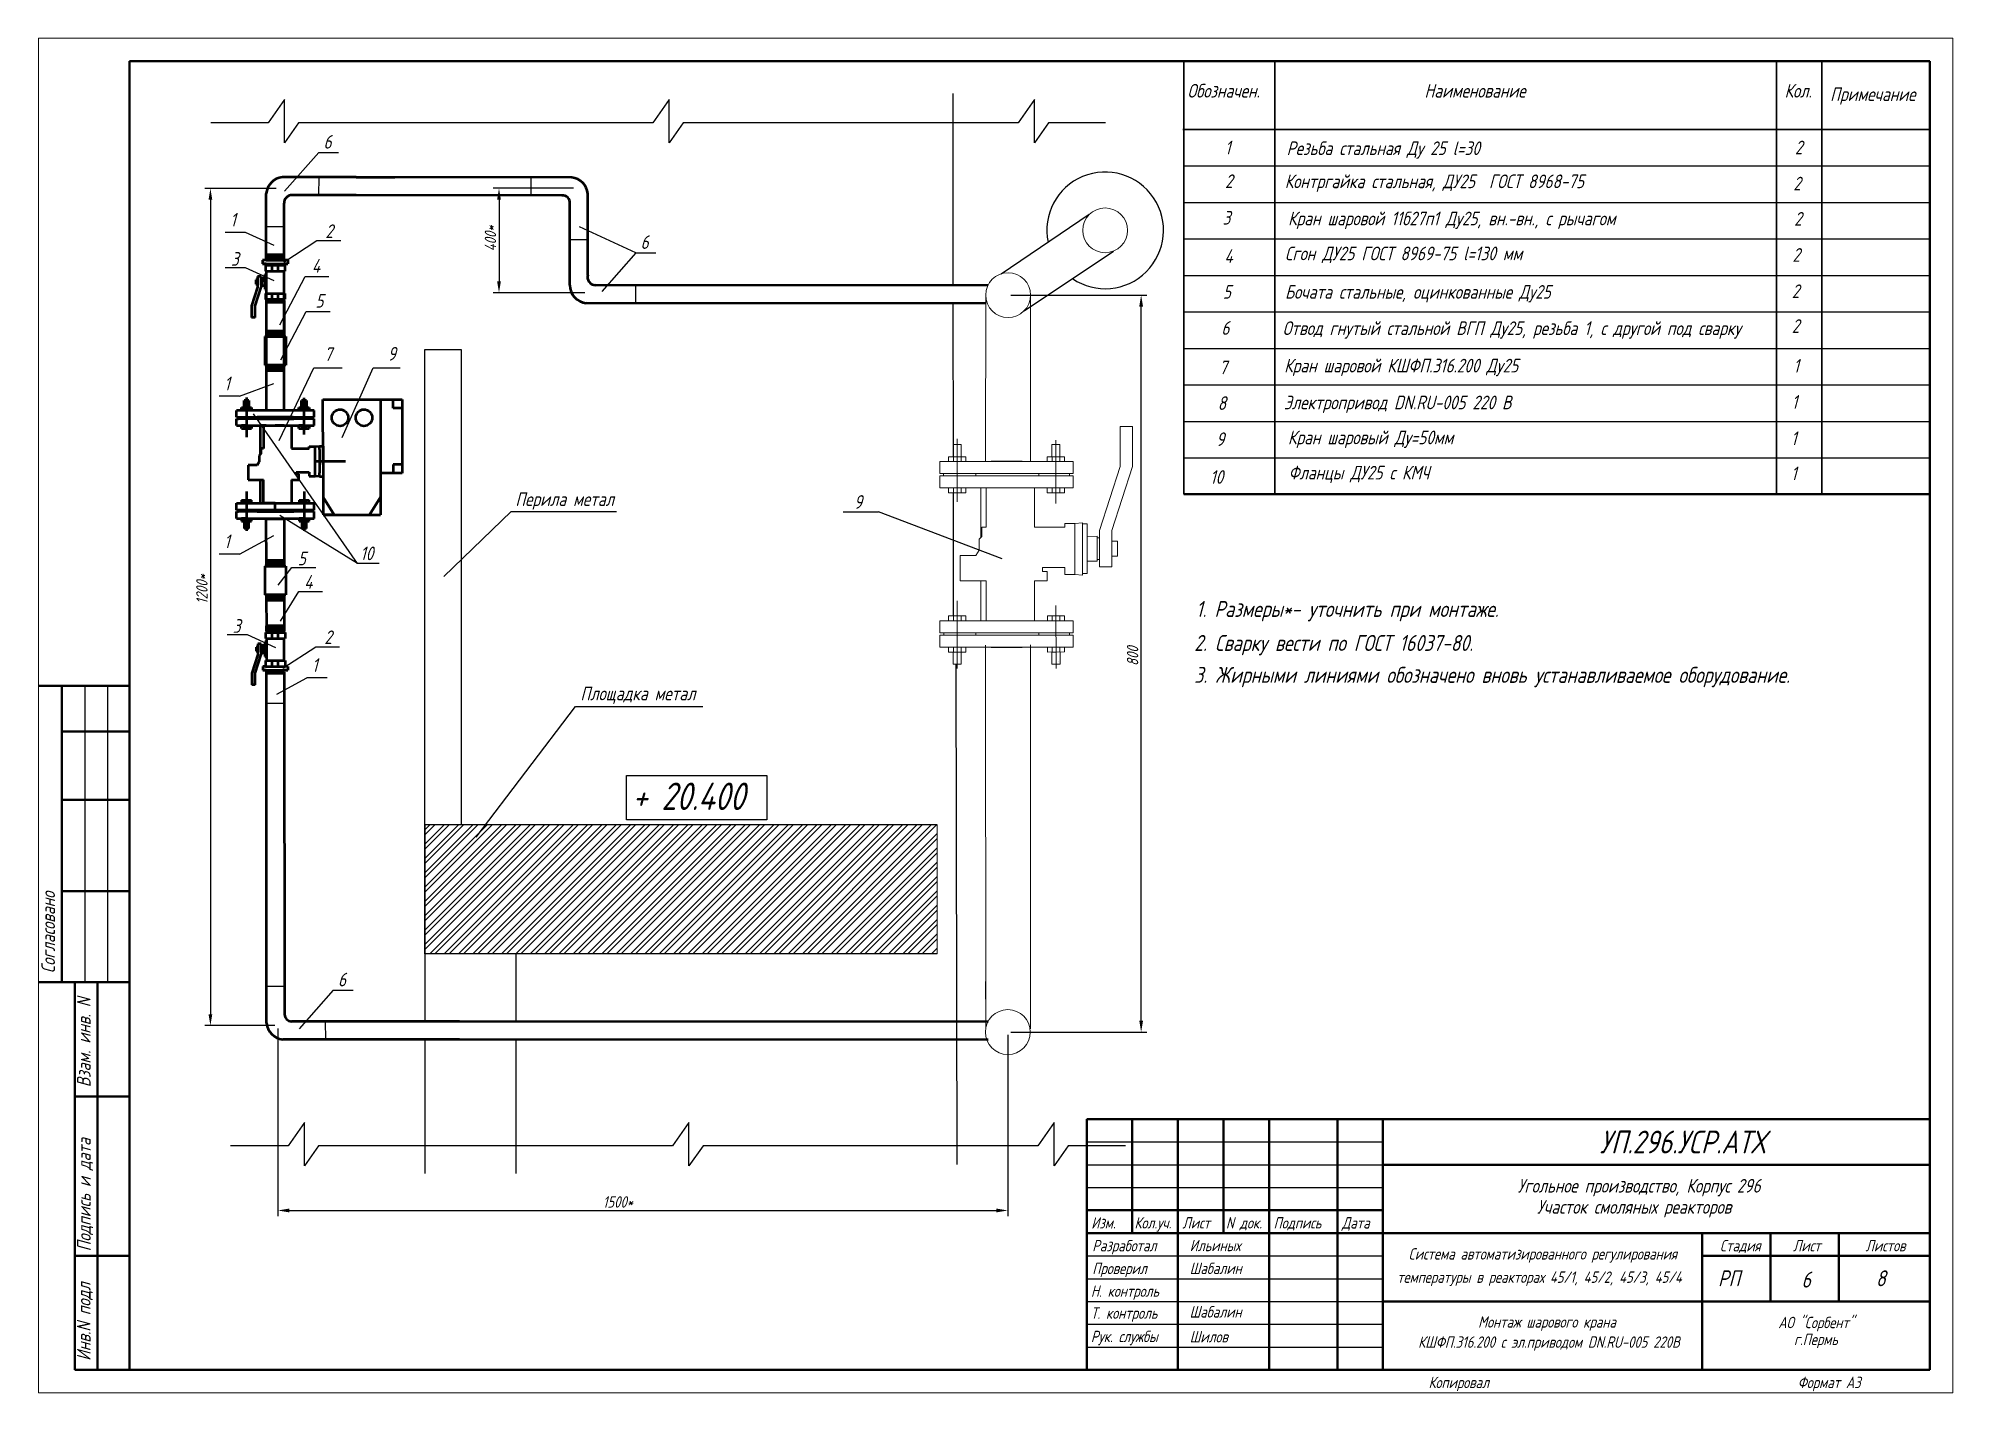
# Model space of a CAD drawing. Header units: millimetres. Extents: x 4366 to 4786, y -3745 to -3448.
import ezdxf

# ---------------------------------------------------------------- set-up
doc = ezdxf.new("R2010")
doc.units = ezdxf.units.MM
for name, color, linetype, lineweight in [('MAIN', 7, 'Continuous', 50), ('Основная', 7, 'Continuous', 60), ('Тонкая', 7, 'Continuous', 20)]:
    doc.layers.add(name, color=color, linetype=linetype, lineweight=lineweight)
doc.layers.add('АСУТП', color=7, linetype='Continuous')
doc.styles.add('GOST тип А', font='', dxfattribs={"oblique": 15})
doc.styles.get("Standard").update_dxf_attribs({"font": '', "oblique": 15})
doc.styles.get('GOST тип А').set_extended_font_data('GOST type A')
doc.styles.get('Standard').set_extended_font_data('GOST type A')
doc.dimstyles.new('ISO-25', dxfattribs={"dimtxt": 2.5, "dimasz": 2.5, "dimexe": 1.25, "dimexo": 0.625, "dimtad": 1, "dimtxsty": 'Standard', "dimcen": 2.5, "dimadec": 0, "dimazin": 0, "dimtfac": 1, "dimtmove": 0, "dimatfit": 3, "dimfxl": 1, "dimarcsym": 0})

msp = doc.modelspace()

# ---------------------------------------------------------------- texts
at = {"layer": 'MAIN', "color": 7, "linetype": 'Continuous', "lineweight": -3, "style": 'GOST тип А', "oblique": 15}
msp.add_text('+ 20.400', height=6, dxfattribs=at).set_placement((4496.693, -3617.216))
at = {"layer": 'MAIN', "color": 7, "linetype": 'Continuous', "lineweight": 40, "style": 'GOST тип А', "oblique": 15}
for s, p in [('Согласовано', (4370.046, -3653.006)), ('Взам. инв. N', (4377.847, -3678.018)), ('Подпись и дата', (4377.894, -3714.018)), ('Инв.N подл', (4377.847, -3738.018))]:
    msp.add_text(s, height=3, rotation=90, dxfattribs=at).set_placement(p)
at = {"layer": 'MAIN', "style": 'GOST тип А', "oblique": 15}
for s, height, p in [('УП.296.УСР.АТХ', 5, (4708.945, -3692.529)), ('Изм.', 2.5, (4597.384, -3709.001)), ('Копировал', 2.5, (4671.384, -3744.001)), ('Формат A3', 2.5, (4752.384, -3744.001))]:
    msp.add_text(s, height=height, dxfattribs=at).set_placement(p)
at = {"layer": 'MAIN', "color": 7, "linetype": 'Continuous', "style": 'GOST тип А', "oblique": 15}
for s, height, p in [('Угольное производство, Корпус 296', 3, (4690.943, -3701.121)), ('Участок смоляных реакторов', 3, (4695.181, -3705.755)), ('АО "Сорбент"', 2.5, (4748.113, -3730.857)), ('г.Пермь', 2.5, (4751.568, -3734.552))]:
    msp.add_text(s, height=height, dxfattribs=at).set_placement(p)
at = {"layer": 'MAIN', "lineweight": 40, "style": 'GOST тип А', "oblique": 15}
for s, height, p in [('Кол.уч.', 2.5, (4606.862, -3709.001)), ('Лист', 2.5, (4617.384, -3709.001)), ('N док.', 2.5, (4626.94, -3709.001)), ('Подпись', 2.5, (4637.384, -3709.001)), ('Дата', 2.5, (4652.384, -3709.001)), ('Разработал', 2.5, (4597.609, -3714.001)), ('Ильиных', 2.5, (4618.989, -3713.974)), ('Стадия', 2.5, (4735.32, -3714.001)), ('Лист', 2.5, (4751.343, -3714.001)), ('Листов', 2.5, (4767.259, -3714.001)), ('Проверил', 2.5, (4597.609, -3719.001)), ('Шабалин', 2.5, (4618.989, -3718.974)), ('РП', 3.5, (4734.898, -3721.667)), ('6', 3.5, (4753.208, -3721.944)), ('8', 3.5, (4769.541, -3721.667)), ('Н. контроль', 2.5, (4597.307, -3723.974)), ('Т. контроль', 2.5, (4597.307, -3728.796)), ('Шабалин', 2.5, (4618.96, -3728.524)), ('Рук. службы', 2.5, (4597.307, -3733.919)), ('Шилов', 2.5, (4618.989, -3733.974))]:
    msp.add_text(s, height=height, dxfattribs=at).set_placement(p)
at = {"layer": 'MAIN', "lineweight": 15, "style": 'GOST тип А', "oblique": 15}
for s, p in [('Система автоматизированного регулирования', (4667.016, -3715.815)), ('температуры в реакторах 45/1, 45/2, 45/3, 45/4', (4664.495, -3720.913)), ('Монтаж шарового крана ', (4682.256, -3730.733)), ('КШФП.316.200 с эл.приводом DN.RU-005 220В', (4669.097, -3735.152))]:
    msp.add_text(s, height=2.5, dxfattribs=at).set_placement(p)
at = {"layer": 'АСУТП', "color": 7, "linetype": 'Continuous', "lineweight": -3, "style": 'GOST тип А', "oblique": 15}
for s, p in [('Обозначен.', (4618.495, -3461.001)), ('Наименование', (4670.495, -3461.001)), ('Кол.', (4749.495, -3461.001)), ('Примечание', (4759.493, -3461.75)), ('6', (4428.948, -3472.192)), ('1', (4626.715, -3473.459)), ('Резьба стальная Ду 25 l=30', (4640.256, -3473.607)), ('2', (4751.763, -3473.437)), ('2', (4626.743, -3480.835)), ('Контргайка стальная, ДУ25  ГОСТ 8968-75', (4639.842, -3480.866)), ('2', (4751.393, -3481.358)), ('3', (4626.2, -3488.848)), ('Кран шаровой 11б27п1 Ду25, вн.-вн., с рычагом', (4640.563, -3489.01)), ('2', (4751.6, -3489.082)), ('1', (4408.485, -3489.284)), ('2', (4429.365, -3491.796)), ('6', (4498.511, -3494.184)), ('4', (4626.607, -3497.268)), ('Сгон ДУ25 ГОСТ 8969-75 l=130 мм', (4639.897, -3496.68)), ('2', (4751.231, -3497.003)), ('3', (4408.635, -3497.888)), ('4', (4426.39, -3499.399)), ('5', (4626.264, -3505.106)), ('Бочата стальные, оцинкованные Ду25', (4639.897, -3505.112)), ('2', (4751.084, -3504.967)), ('5', (4427.16, -3507.076)), ('6', (4625.928, -3513.021)), ('Отвод гнутый стальной ВГП Ду25, резьба 1, с другой под сварку', (4639.386, -3513.07)), ('2', (4751.084, -3512.594)), ('7', (4429.084, -3518.798)), ('9', (4443.031, -3518.673)), ('7', (4625.466, -3521.663)), ('Кран шаровой КШФП.316.200 Ду25 ', (4639.702, -3521.274)), ('1', (4751.437, -3521.309)), ('1', (4407.167, -3525.197)), ('8', (4625.123, -3529.502)), ('Электропривод DN.RU-005 220 В', (4639.65, -3529.356)), ('1', (4751.067, -3529.231)), ('9', (4624.787, -3537.417)), ('Кран шаровый Ду=50мм', (4640.54, -3537.028)), ('1', (4750.921, -3537.194)), ('10', (4623.451, -3545.699)), ('Фланцы ДУ25 с КМЧ', (4640.67, -3544.748)), ('1', (4750.915, -3544.897)), ('Перила метал', (4471.044, -3550.555)), ('9', (4545.332, -3551.173)), ('1', (4407.139, -3559.807)), ('5', (4423.306, -3563.562)), ('10', (4436.992, -3562.453)), ('4', (4424.716, -3568.693)), ('3', (4409.044, -3578.381)), ('2', (4429.121, -3580.841)), ('1', (4426.414, -3586.949)), ('Площадка метал', (4485.306, -3593.169)), ('6', (4432.123, -3655.899))]:
    msp.add_text(s, height=3, dxfattribs=at).set_placement(p)
at = {"layer": 'Тонкая', "style": 'GOST тип А', "oblique": 15}
for s, p in [('1. Размеры*- уточнить при монтаже.', (4620.385, -3574.896)), ('2. Сварку вести по ГОСТ 16037-80.', (4619.978, -3582.345)), ('3. Жирными линиями обозначено вновь устанавливаемое оборудование.', (4619.978, -3589.345))]:
    msp.add_text(s, height=3.5, dxfattribs=at).set_placement(p)

# ---------------------------------------------------------------- blocks, each defined once
blk = doc.blocks.new('*D62')
at = {"color": 0, "lineweight": -2, "transparency": 16777216}
for p, q in [((4418.93, -3665.12), (4418.93, -3706.29)), ((4579.08, -3666.54), (4579.08, -3706.29)), ((4421.43, -3705.04), (4576.58, -3705.04))]:
    blk.add_line(p, q, dxfattribs=at)
at = {"color": 0, "transparency": 16777216}
for points in [[(4421.43, -3704.63), (4421.43, -3705.46), (4418.93, -3705.04)], [(4576.58, -3704.63), (4576.58, -3705.46), (4579.08, -3705.04)]]:
    blk.add_solid(points, dxfattribs=at)
at = {"layer": 'Defpoints', "color": 0, "transparency": 16777216}
for p in [(4418.93, -3664.5), (4579.08, -3665.92), (4579.08, -3705.04)]:
    blk.add_point(p, dxfattribs=at)
at = {"color": 0, "lineweight": -3, "transparency": 16777216, "insert": (4493.53, -3703.17), "char_height": 2.5, "attachment_point": 5}
blk.add_mtext('1500*', dxfattribs=at)
blk = doc.blocks.new('*D60')
at = {"color": 0, "lineweight": -2, "transparency": 16777216}
for p, q in [((4418.59, -3480.92), (4402.88, -3480.92)), ((4404.13, -3483.42), (4404.13, -3662)), ((4418.3, -3664.5), (4402.88, -3664.5))]:
    blk.add_line(p, q, dxfattribs=at)
at = {"color": 0, "transparency": 16777216}
for points in [[(4403.72, -3483.42), (4404.55, -3483.42), (4404.13, -3480.92)], [(4403.72, -3662), (4404.55, -3662), (4404.13, -3664.5)]]:
    blk.add_solid(points, dxfattribs=at)
at = {"layer": 'Defpoints', "color": 0, "transparency": 16777216}
for p in [(4419.21, -3480.92), (4404.13, -3664.5), (4418.93, -3664.5)]:
    blk.add_point(p, dxfattribs=at)
at = {"color": 0, "lineweight": -3, "transparency": 16777216, "insert": (4402.26, -3568.8), "char_height": 2.5, "attachment_point": 5, "rotation": 90}
blk.add_mtext('1200*', dxfattribs=at)
blk = doc.blocks.new('*D63')
at = {"color": 0, "lineweight": -2, "transparency": 16777216}
for p, q in [((4579.76, -3504.32), (4609.58, -3504.32)), ((4608.33, -3663.42), (4608.33, -3506.82)), ((4579.71, -3665.92), (4609.58, -3665.92))]:
    blk.add_line(p, q, dxfattribs=at)
at = {"color": 0, "transparency": 16777216}
for points in [[(4607.92, -3506.82), (4608.75, -3506.82), (4608.33, -3504.32)], [(4607.92, -3663.42), (4608.75, -3663.42), (4608.33, -3665.92)]]:
    blk.add_solid(points, dxfattribs=at)
at = {"layer": 'Defpoints', "color": 0, "transparency": 16777216}
for p in [(4579.14, -3504.32), (4608.33, -3504.32), (4579.08, -3665.92)]:
    blk.add_point(p, dxfattribs=at)
at = {"color": 0, "lineweight": -3, "transparency": 16777216, "insert": (4606.46, -3583.5), "char_height": 2.5, "attachment_point": 5, "rotation": 90}
blk.add_mtext('800', dxfattribs=at)
blk = doc.blocks.new('*D61')
at = {"color": 0, "lineweight": -2, "transparency": 16777216}
for p, q in [((4483.77, -3480.89), (4466.2, -3480.89)), ((4467.45, -3483.39), (4467.45, -3501.3)), ((4486.3, -3503.8), (4466.2, -3503.8))]:
    blk.add_line(p, q, dxfattribs=at)
at = {"color": 0, "transparency": 16777216}
for points in [[(4467.03, -3483.39), (4467.86, -3483.39), (4467.45, -3480.89)], [(4467.03, -3501.3), (4467.86, -3501.3), (4467.45, -3503.8)]]:
    blk.add_solid(points, dxfattribs=at)
at = {"layer": 'Defpoints', "color": 0, "transparency": 16777216}
for p in [(4484.4, -3480.89), (4467.45, -3503.8), (4486.92, -3503.8)]:
    blk.add_point(p, dxfattribs=at)
at = {"color": 0, "lineweight": -3, "transparency": 16777216, "insert": (4465.57, -3491.89), "char_height": 2.5, "attachment_point": 5, "rotation": 90}
blk.add_mtext('400*', dxfattribs=at)

# ---------------------------------------------------------------- dimensions: what is measured, and where the dimension line sits
at = {"color": 7, "lineweight": -3}
for base, p1, p2, text, picture, middle in [((4404.134, -3664.496), (4419.212, -3480.917), (4418.929, -3664.496), '1200*', '*D60', (4404.134, -3568.803)), ((4467.446, -3503.796), (4484.398, -3480.886), (4486.922, -3503.796), '400*', '*D61', (4467.446, -3491.893)), ((4608.333, -3504.319), (4579.083, -3665.915), (4579.139, -3504.319), '800', '*D63', (4608.333, -3583.495))]:
    dim = msp.add_linear_dim(base=base, p1=p1, p2=p2, angle=90, text=text, dimstyle='ISO-25', dxfattribs=at)
    dim.commit()
    dim.dimension.update_dxf_attribs({"geometry": picture, "text_midpoint": middle, "dimtype": 160})
dim = msp.add_linear_dim(base=(4579.083, -3705.042), p1=(4418.929, -3664.496), p2=(4579.083, -3665.915), text='1500*', dimstyle='ISO-25', dxfattribs=at)
dim.commit()
dim.dimension.update_dxf_attribs({"geometry": '*D62', "text_midpoint": (4493.532, -3705.042), "dimtype": 160})

# ---------------------------------------------------------------- hatches: boundary and pattern name
at = {"lineweight": -3}
h = msp.add_hatch(dxfattribs=at)
h.set_pattern_fill('STEEL', scale=0.7, style=0)
h.set_pattern_definition([(45, (4276.2247, -2901.863), (-1.571545, 1.571545), []), (45, (4276.2247, -2900.7518), (-1.571545, 1.571545), [])])
h.paths.add_polyline_path([(4563.556, -3620.47), (4451.21, -3620.47), (4451.21, -3648.75), (4563.556, -3648.75)])

# ---------------------------------------------------------------- linework, layer by layer
at = {"color": 7, "lineweight": -3}
for p, q in [((4567.121, -3502.179), (4567.092, -3460.086)), ((4427.887, -3473.04), (4420.41, -3481.52)), ((4427.887, -3473.04), (4432.261, -3473.038)), ((4427.947, -3482.392), (4427.964, -3478.451)), ((4474.502, -3482.444), (4474.502, -3478.495)), ((4416.367, -3489.252), (4420.316, -3489.252)), ((4497.451, -3495.031), (4485.122, -3489.317)), ((4577.612, -3499.639), (4596.948, -3486.595)), ((4411.833, -3490.591), (4407.369, -3490.591)), ((4418.089, -3493.43), (4411.833, -3490.591)), ((4420.27, -3497.069), (4427.517, -3492.363)), ((4427.517, -3492.363), (4432.726, -3492.363)), ((4486.952, -3492.214), (4483.007, -3492.214)), ((4411.838, -3498.316), (4407.374, -3498.316)), ((4418.094, -3501.154), (4411.838, -3498.316)), ((4497.451, -3495.031), (4489.974, -3503.511)), ((4497.451, -3495.031), (4501.824, -3495.029)), ((4582.635, -3507.778), (4602.243, -3494.694)), ((4419.337, -3510.85), (4424.893, -3500.244)), ((4424.893, -3500.244), (4430.132, -3500.244)), ((4497.425, -3502.13), (4497.425, -3506.077)), ((4567.147, -3539.749), (4567.124, -3506.133)), ((4419.604, -3518.524), (4425.159, -3507.918)), ((4425.159, -3507.918), (4430.398, -3507.918)), ((4451.21, -3620.47), (4451.21, -3516.218)), ((4451.21, -3516.218), (4459.138, -3516.218)), ((4459.138, -3516.218), (4459.138, -3620.47)), ((4410.515, -3526.504), (4418.075, -3523.722)), ((4419.211, -3536.209), (4426.827, -3520.247)), ((4426.827, -3520.247), (4433.05, -3520.247)), ((4433.05, -3535.56), (4439.83, -3520.247)), ((4439.83, -3520.247), (4445.774, -3520.247)), ((4410.515, -3526.504), (4406.051, -3526.504)), ((4436.395, -3563.203), (4413.596, -3530.379)), ((4567.156, -3574.676), (4567.149, -3547.655)), ((4436.395, -3563.203), (4419.381, -3552.607)), ((4455.371, -3566.029), (4470.137, -3551.798)), ((4470.137, -3551.798), (4493.26, -3551.798)), ((4410.487, -3561.114), (4418.047, -3557.028)), ((4410.487, -3561.114), (4406.024, -3561.114)), ((4419.006, -3567.905), (4422.018, -3564.068)), ((4422.018, -3564.068), (4427.258, -3564.068)), ((4441.15, -3563.199), (4436.395, -3563.203)), ((4419.515, -3575.815), (4423.516, -3569.279)), ((4423.516, -3569.279), (4428.756, -3569.279)), ((4412.247, -3578.809), (4407.783, -3578.809)), ((4418.503, -3581.647), (4412.247, -3578.809)), ((4420.026, -3586.114), (4427.273, -3581.408)), ((4427.273, -3581.408), (4432.482, -3581.408)), ((4567.705, -3585.241), (4567.863, -3694.969)), ((4418.718, -3591.842), (4425.298, -3588.256)), ((4429.762, -3588.256), (4425.298, -3588.256)), ((4416.407, -3593.822), (4420.348, -3593.823)), ((4462.441, -3623.205), (4484.249, -3594.528)), ((4484.249, -3594.528), (4512.175, -3594.528)), ((4451.21, -3648.75), (4451.21, -3620.47)), ((4451.21, -3620.47), (4451.21, -3648.75)), ((4563.556, -3620.47), (4451.21, -3620.47)), ((4563.556, -3648.75), (4451.21, -3648.75)), ((4451.21, -3648.75), (4451.21, -3663.602)), ((4471.115, -3648.75), (4471.115, -3663.605)), ((4420.382, -3655.898), (4416.443, -3655.934)), ((4431.062, -3656.747), (4423.585, -3665.227)), ((4431.062, -3656.747), (4435.436, -3656.744)), ((4429.346, -3663.616), (4429.367, -3667.558)), ((4451.21, -3667.547), (4451.21, -3696.965)), ((4471.115, -3667.553), (4471.115, -3696.965))]:
    msp.add_line(p, q, dxfattribs=at)
at = {"color": 0}
for p, q in [((4420.407, -3461.443), (4416.826, -3466.503)), ((4420.407, -3470.917), (4420.407, -3461.443)), ((4504.779, -3461.443), (4501.198, -3466.503)), ((4504.779, -3470.917), (4504.779, -3461.443)), ((4584.904, -3461.443), (4581.324, -3466.503)), ((4584.904, -3470.917), (4584.904, -3461.443)), ((4416.826, -3466.503), (4404.203, -3466.503)), ((4423.489, -3466.503), (4420.407, -3470.917)), ((4501.198, -3466.503), (4423.489, -3466.503)), ((4507.861, -3466.503), (4504.779, -3470.917)), ((4581.324, -3466.503), (4507.861, -3466.503)), ((4587.987, -3466.503), (4584.904, -3470.917)), ((4600.547, -3466.503), (4587.987, -3466.503)), ((4424.753, -3685.787), (4421.172, -3690.847)), ((4424.753, -3695.261), (4424.753, -3685.787)), ((4509.124, -3685.787), (4505.543, -3690.847)), ((4509.124, -3695.261), (4509.124, -3685.787)), ((4589.25, -3685.787), (4585.669, -3690.847)), ((4589.25, -3695.261), (4589.25, -3685.787)), ((4421.172, -3690.847), (4408.548, -3690.847)), ((4427.835, -3690.847), (4424.753, -3695.261)), ((4505.543, -3690.847), (4427.835, -3690.847)), ((4512.207, -3690.847), (4509.124, -3695.261)), ((4585.669, -3690.847), (4512.207, -3690.847)), ((4592.332, -3690.847), (4589.25, -3695.261)), ((4604.893, -3690.847), (4592.332, -3690.847))]:
    msp.add_line(p, q, dxfattribs=at)
at = {"color": 0, "lineweight": -3}
for p in [(4542.957, -3551.865), (4577.864, -3562.15)]:
    msp.add_line(p, (4550.678, -3551.865), dxfattribs=at)
at = {"color": 7, "lineweight": 40}
for p, q in [((4386.384, -3615.025), (4386.384, -3631.025)), ((4386.384, -3631.025), (4386.384, -3679.025))]:
    msp.add_line(p, q, dxfattribs=at)
at = {"color": 7, "lineweight": 5}
msp.add_line((4563.556, -3620.47), (4563.556, -3648.75), dxfattribs=at)
at = {"color": 7, "lineweight": -3}
msp.add_lwpolyline([(4495.446, -3609.692), (4526.221, -3609.692), (4526.221, -3619.353), (4495.446, -3619.353)], close=True, dxfattribs=at)
at = {"color": 7, "lineweight": 5}
for centre in [(4600.431, -3490.11), (4579.139, -3504.319), (4579.083, -3665.915)]:
    msp.add_circle(centre, 4.918, dxfattribs=at)
at = {"color": 7, "lineweight": -3}
msp.add_arc((4600.431, -3490.11), 12.8, 235.82738, 191.6797, dxfattribs=at)
at = {"layer": 'MAIN', "color": 7, "linetype": 'Continuous', "lineweight": 40}
for p, q in [((4366.371, -3590.006), (4386.371, -3590.006)), ((4371.569, -3590.006), (4371.569, -3655.006)), ((4371.569, -3600.006), (4386.371, -3600.006)), ((4371.569, -3615.006), (4386.371, -3615.006)), ((4371.569, -3635.006), (4386.371, -3635.006)), ((4366.371, -3655.006), (4386.371, -3655.006)), ((4374.371, -3655.018), (4374.371, -3680.018)), ((4379.371, -3655.018), (4379.371, -3740.018)), ((4374.371, -3740.018), (4374.371, -3680.018)), ((4374.371, -3680.018), (4386.371, -3680.018)), ((4386.371, -3739.018), (4386.371, -3709.018)), ((4374.371, -3715.018), (4386.371, -3715.018))]:
    msp.add_line(p, q, dxfattribs=at)
at = {"layer": 'MAIN', "color": 7, "linetype": 'Continuous', "lineweight": -3}
for p, q in [((4376.569, -3590.006), (4376.569, -3655.006)), ((4381.569, -3590.006), (4381.569, -3655.006))]:
    msp.add_line(p, q, dxfattribs=at)
at = {"layer": 'АСУТП', "color": 7, "linetype": 'Continuous', "lineweight": 30}
for p, q in [((4617.495, -3453.001), (4781.384, -3453.001)), ((4617.693, -3453.001), (4617.693, -3548.001)), ((4637.693, -3453.001), (4637.693, -3548.001)), ((4747.693, -3453.001), (4747.693, -3548.001)), ((4757.693, -3453.001), (4757.693, -3548.001)), ((4617.495, -3468.001), (4781.384, -3468.001))]:
    msp.add_line(p, q, dxfattribs=at)
at = {"layer": 'АСУТП', "color": 7, "linetype": 'Continuous', "lineweight": -3}
for p, q in [((4617.693, -3468.001), (4781.384, -3468.001)), ((4617.693, -3476.001), (4781.384, -3476.001)), ((4617.693, -3484.001), (4781.384, -3484.001)), ((4617.693, -3484.001), (4781.384, -3484.001)), ((4617.693, -3492.001), (4781.384, -3492.001)), ((4617.693, -3500.001), (4781.384, -3500.001)), ((4617.693, -3508.001), (4781.384, -3508.001)), ((4617.693, -3516.001), (4781.384, -3516.001)), ((4617.693, -3524.001), (4781.384, -3524.001)), ((4617.693, -3524.001), (4781.384, -3524.001)), ((4617.693, -3532.001), (4781.384, -3532.001)), ((4617.693, -3540.001), (4781.384, -3540.001))]:
    msp.add_line(p, q, dxfattribs=at)
at = {"layer": 'АСУТП', "color": 7, "linetype": 'Continuous', "lineweight": 50}
for p, q in [((4436.093, -3478.445), (4419.917, -3478.457)), ((4436.093, -3478.445), (4444.567, -3478.444)), ((4483.405, -3478.505), (4436.093, -3478.445)), ((4416.374, -3496.674), (4416.371, -3482.042)), ((4420.322, -3496.684), (4420.316, -3484.147)), ((4436.094, -3482.385), (4422.066, -3482.397)), ((4481.256, -3482.444), (4436.081, -3482.389)), ((4483.009, -3502.118), (4483.006, -3484.195)), ((4486.954, -3499.841), (4486.951, -3482.09)), ((4416.372, -3496.674), (4415.583, -3496.674)), ((4415.583, -3496.674), (4415.583, -3497.463)), ((4415.583, -3497.463), (4421.105, -3497.473)), ((4416.372, -3497.463), (4415.583, -3497.463)), ((4416.214, -3497.78), (4420.474, -3497.778)), ((4416.214, -3497.78), (4416.215, -3499.042)), ((4416.371, -3495.727), (4416.371, -3495.49)), ((4420.315, -3495.501), (4416.371, -3495.49)), ((4416.371, -3495.964), (4416.371, -3495.727)), ((4416.371, -3495.964), (4420.315, -3495.737)), ((4416.371, -3496.2), (4416.371, -3495.964)), ((4416.371, -3496.2), (4416.371, -3495.964)), ((4416.371, -3496.2), (4416.371, -3495.964)), ((4420.317, -3495.978), (4416.371, -3495.964)), ((4416.371, -3496.2), (4420.317, -3495.978)), ((4416.371, -3496.437), (4416.371, -3496.2)), ((4420.316, -3496.211), (4416.371, -3496.2)), ((4416.371, -3496.437), (4420.316, -3496.211)), ((4416.372, -3496.674), (4416.371, -3496.437)), ((4420.316, -3496.447), (4416.371, -3496.437)), ((4416.372, -3495.739), (4420.315, -3495.501)), ((4420.315, -3495.737), (4416.372, -3495.739)), ((4416.372, -3496.674), (4420.316, -3496.447)), ((4416.372, -3496.674), (4420.316, -3496.684)), ((4416.372, -3497.464), (4416.372, -3497.622)), ((4420.316, -3497.62), (4416.372, -3497.622)), ((4416.372, -3497.622), (4416.372, -3497.78)), ((4417.674, -3499.041), (4417.674, -3497.779)), ((4418.976, -3499.041), (4418.975, -3497.779)), ((4420.315, -3495.501), (4420.315, -3495.264)), ((4420.315, -3495.737), (4420.315, -3495.501)), ((4420.316, -3495.974), (4420.315, -3495.737)), ((4420.316, -3496.211), (4420.316, -3495.974)), ((4420.316, -3496.447), (4420.316, -3496.211)), ((4420.316, -3496.684), (4420.316, -3496.447)), ((4421.105, -3496.684), (4420.316, -3496.684)), ((4421.105, -3497.473), (4420.316, -3497.473)), ((4420.316, -3497.62), (4420.316, -3497.473)), ((4420.316, -3497.62), (4420.317, -3497.778)), ((4420.474, -3497.778), (4420.475, -3499.04)), ((4421.105, -3496.684), (4421.105, -3497.473)), ((4414.481, -3502.575), (4413.16, -3506.669)), ((4413.948, -3506.668), (4415.27, -3502.574)), ((4414.48, -3500.936), (4414.128, -3500.937)), ((4414.128, -3500.937), (4414.129, -3501.41)), ((4414.129, -3501.41), (4414.129, -3501.883)), ((4414.129, -3501.883), (4414.481, -3501.883)), ((4415.269, -3500.245), (4414.48, -3500.245)), ((4414.48, -3500.245), (4414.481, -3502.575)), ((4414.481, -3501.41), (4414.48, -3500.936)), ((4415.269, -3500.718), (4415.269, -3500.245)), ((4415.427, -3500.718), (4415.269, -3500.718)), ((4415.27, -3502.1), (4415.269, -3500.718)), ((4415.428, -3502.1), (4415.27, -3502.1)), ((4415.27, -3502.1), (4415.27, -3502.574)), ((4416.058, -3500.62), (4415.427, -3500.62)), ((4415.427, -3500.62), (4415.428, -3502.198)), ((4415.428, -3502.1), (4415.427, -3501.409)), ((4415.428, -3502.198), (4416.059, -3502.198)), ((4416.373, -3499.831), (4416.058, -3499.831)), ((4416.058, -3499.831), (4416.058, -3499.831)), ((4416.058, -3499.831), (4416.059, -3502.987)), ((4416.058, -3499.831), (4416.058, -3501.409)), ((4416.058, -3501.409), (4416.058, -3500.62)), ((4416.215, -3499.042), (4417.674, -3499.041)), ((4416.293, -3499.042), (4416.373, -3499.042)), ((4416.373, -3499.042), (4420.475, -3499.04)), ((4416.373, -3499.042), (4416.375, -3503.931)), ((4416.373, -3499.042), (4416.373, -3499.831)), ((4416.373, -3499.042), (4416.373, -3499.042)), ((4416.373, -3499.831), (4416.375, -3502.987)), ((4416.385, -3501.274), (4416.388, -3529.522)), ((4420.32, -3503.929), (4420.317, -3499.04)), ((4574.709, -3502.184), (4488.693, -3502.124)), ((4413.16, -3506.669), (4413.161, -3509.208)), ((4413.95, -3509.208), (4413.948, -3506.668)), ((4416.059, -3502.987), (4416.375, -3502.987)), ((4416.217, -3503.931), (4420.477, -3503.929)), ((4416.217, -3503.931), (4416.218, -3505.194)), ((4416.218, -3505.194), (4417.677, -3505.193)), ((4416.296, -3505.194), (4416.376, -3505.194)), ((4416.376, -3505.194), (4420.478, -3505.192)), ((4416.376, -3505.351), (4416.376, -3505.194)), ((4416.376, -3505.351), (4420.32, -3505.349)), ((4416.376, -3505.351), (4420.32, -3505.349)), ((4416.376, -3505.351), (4416.376, -3505.509)), ((4420.32, -3505.507), (4416.376, -3505.497)), ((4416.376, -3505.497), (4416.385, -3513.386)), ((4416.376, -3505.509), (4420.32, -3505.507)), ((4416.376, -3505.97), (4420.321, -3505.744)), ((4420.322, -3505.985), (4416.376, -3505.97)), ((4416.377, -3505.746), (4420.32, -3505.507)), ((4420.321, -3505.744), (4416.377, -3505.746)), ((4417.677, -3505.193), (4417.677, -3503.931)), ((4418.979, -3505.192), (4418.978, -3503.93)), ((4420.32, -3505.349), (4420.32, -3505.192)), ((4420.32, -3505.507), (4420.32, -3505.349)), ((4420.32, -3505.507), (4420.329, -3513.384)), ((4420.333, -3529.521), (4420.329, -3503.379)), ((4420.477, -3503.929), (4420.478, -3505.192)), ((4574.302, -3506.139), (4486.588, -3506.068)), ((4413.95, -3509.208), (4413.161, -3509.208)), ((4416.385, -3513.386), (4416.069, -3513.386)), ((4416.069, -3513.386), (4416.072, -3519.697)), ((4420.329, -3512.2), (4416.384, -3512.19)), ((4416.384, -3512.663), (4420.329, -3512.437)), ((4420.33, -3512.678), (4416.384, -3512.663)), ((4416.384, -3512.9), (4420.33, -3512.678)), ((4420.329, -3512.91), (4416.384, -3512.9)), ((4416.385, -3512.439), (4420.329, -3512.2)), ((4420.329, -3512.437), (4416.385, -3512.439)), ((4416.385, -3513.137), (4420.329, -3512.91)), ((4420.329, -3513.147), (4416.385, -3513.137)), ((4416.385, -3513.373), (4420.329, -3513.147)), ((4416.385, -3513.373), (4420.329, -3513.384)), ((4416.385, -3513.386), (4420.329, -3513.384)), ((4420.329, -3513.384), (4420.645, -3513.384)), ((4420.645, -3513.384), (4420.648, -3519.695)), ((4420.648, -3519.695), (4416.072, -3519.697)), ((4420.332, -3519.695), (4416.388, -3519.685)), ((4416.389, -3519.934), (4420.332, -3519.695)), ((4416.388, -3520.158), (4420.332, -3519.932)), ((4420.333, -3520.172), (4416.388, -3520.158)), ((4416.388, -3520.395), (4420.333, -3520.172)), ((4420.333, -3520.405), (4416.388, -3520.395)), ((4416.388, -3520.631), (4420.333, -3520.405)), ((4420.333, -3520.642), (4416.388, -3520.631)), ((4416.388, -3520.868), (4420.333, -3520.642)), ((4416.388, -3520.868), (4420.333, -3520.878)), ((4416.388, -3520.88), (4420.333, -3520.878)), ((4420.332, -3519.932), (4416.389, -3519.934)), ((4411.532, -3528.956), (4411.532, -3527.406)), ((4412.049, -3527.406), (4411.532, -3527.406)), ((4412.033, -3526.792), (4412.034, -3535.473)), ((4412.567, -3527.405), (4412.049, -3527.406)), ((4412.567, -3527.405), (4412.567, -3528.955)), ((4424.154, -3528.954), (4424.154, -3527.404)), ((4424.672, -3527.404), (4424.154, -3527.404)), ((4424.672, -3534.917), (4424.671, -3526.852)), ((4425.189, -3527.404), (4424.672, -3527.404)), ((4425.189, -3527.404), (4425.189, -3528.954)), ((4428.834, -3527.224), (4441.456, -3527.222)), ((4428.836, -3541.424), (4428.834, -3527.224)), ((4441.456, -3527.222), (4446.19, -3527.221)), ((4441.456, -3527.222), (4441.459, -3552.467)), ((4444.205, -3529.127), (4444.205, -3527.222)), ((4446.19, -3527.221), (4446.192, -3543.358)), ((4446.19, -3527.221), (4446.19, -3529.115)), ((4418.361, -3529.586), (4409.841, -3529.587)), ((4409.841, -3531.102), (4409.841, -3529.587)), ((4409.841, -3531.102), (4418.361, -3531.101)), ((4418.361, -3531.416), (4409.841, -3531.417)), ((4409.841, -3532.932), (4409.841, -3531.417)), ((4409.841, -3531.417), (4410.314, -3531.417)), ((4410.314, -3531.417), (4410.314, -3531.102)), ((4410.945, -3528.956), (4413.154, -3528.955)), ((4410.945, -3529.587), (4410.945, -3528.956)), ((4412.049, -3529.587), (4410.945, -3529.587)), ((4412.049, -3528.956), (4411.532, -3528.956)), ((4411.564, -3528.956), (4411.564, -3529.587)), ((4418.361, -3529.586), (4412.049, -3529.587)), ((4412.535, -3528.955), (4413.154, -3528.955)), ((4412.535, -3528.955), (4412.535, -3529.587)), ((4413.154, -3528.955), (4413.154, -3529.587)), ((4418.361, -3531.101), (4414.416, -3531.101)), ((4414.416, -3531.101), (4414.416, -3531.417)), ((4414.416, -3531.417), (4422.463, -3531.416)), ((4416.388, -3529.522), (4420.333, -3529.521)), ((4416.388, -3529.522), (4416.388, -3529.588)), ((4426.881, -3529.585), (4418.361, -3529.586)), ((4418.361, -3531.101), (4426.881, -3531.099)), ((4422.305, -3531.1), (4418.361, -3531.101)), ((4426.881, -3531.415), (4418.361, -3531.416)), ((4422.463, -3531.416), (4422.463, -3531.1)), ((4423.567, -3529.585), (4423.567, -3528.954)), ((4423.567, -3528.954), (4425.776, -3528.954)), ((4424.672, -3529.585), (4423.567, -3529.585)), ((4424.672, -3528.954), (4424.154, -3528.954)), ((4424.186, -3528.954), (4424.186, -3529.585)), ((4425.157, -3528.954), (4425.776, -3528.954)), ((4425.157, -3528.954), (4425.157, -3529.585)), ((4425.776, -3528.954), (4425.776, -3529.585)), ((4426.408, -3531.415), (4426.408, -3531.099)), ((4426.881, -3531.415), (4426.408, -3531.415)), ((4426.881, -3531.099), (4426.881, -3529.585)), ((4426.881, -3532.93), (4426.881, -3531.415)), ((4446.19, -3529.115), (4444.205, -3529.127)), ((4409.841, -3532.932), (4418.361, -3532.931)), ((4412.05, -3532.932), (4410.945, -3532.932)), ((4410.946, -3533.563), (4410.945, -3532.932)), ((4410.946, -3533.563), (4413.154, -3533.563)), ((4411.565, -3532.932), (4411.565, -3533.563)), ((4412.535, -3532.932), (4413.154, -3532.931)), ((4412.535, -3532.932), (4412.535, -3533.563)), ((4413.154, -3532.931), (4413.154, -3533.563)), ((4415.758, -3532.931), (4415.046, -3532.931)), ((4415.046, -3532.931), (4415.047, -3539.289)), ((4416.389, -3532.931), (4415.758, -3532.931)), ((4415.758, -3532.931), (4415.758, -3537.96)), ((4418.361, -3532.931), (4426.881, -3532.93)), ((4420.333, -3532.93), (4418.361, -3532.931)), ((4420.333, -3532.93), (4421.911, -3532.93)), ((4421.911, -3532.93), (4421.912, -3537.959)), ((4424.672, -3532.93), (4423.568, -3532.93)), ((4423.568, -3533.561), (4423.568, -3532.93)), ((4423.568, -3533.561), (4425.777, -3533.561)), ((4424.187, -3532.93), (4424.187, -3533.561)), ((4425.158, -3532.93), (4425.777, -3532.93)), ((4425.158, -3532.93), (4425.158, -3533.561)), ((4425.777, -3532.93), (4425.777, -3533.561)), ((4415.206, -3539.137), (4414.835, -3539.493)), ((4414.835, -3539.493), (4414.835, -3540.886)), ((4415.758, -3537.96), (4415.206, -3537.96)), ((4415.206, -3537.96), (4415.206, -3539.137)), ((4421.912, -3537.959), (4425.786, -3537.959)), ((4425.786, -3537.959), (4425.786, -3537.485)), ((4425.786, -3537.485), (4427.086, -3537.485)), ((4427.086, -3537.485), (4428.046, -3537.403)), ((4427.087, -3544.024), (4427.086, -3537.485)), ((4428.046, -3538.192), (4428.046, -3537.403)), ((4428.046, -3537.403), (4428.835, -3537.405)), ((4428.046, -3538.192), (4428.047, -3543.317)), ((4428.835, -3537.405), (4428.836, -3544.105)), ((4414.414, -3541.599), (4412.439, -3541.6)), ((4412.439, -3541.6), (4412.439, -3544.839)), ((4412.439, -3544.839), (4415.759, -3544.839)), ((4414.835, -3540.886), (4414.414, -3541.599)), ((4415.048, -3544.839), (4415.049, -3549.94)), ((4415.76, -3549.94), (4415.759, -3544.839)), ((4421.913, -3544.838), (4421.913, -3549.939)), ((4421.913, -3544.838), (4423.558, -3544.839)), ((4422.97, -3543.609), (4422.97, -3543.123)), ((4422.97, -3543.123), (4425.786, -3543.123)), ((4423.558, -3543.609), (4422.97, -3543.609)), ((4423.558, -3544.839), (4423.558, -3543.609)), ((4425.786, -3543.123), (4425.787, -3544.024)), ((4425.787, -3544.024), (4427.087, -3544.024)), ((4427.087, -3540.719), (4433.746, -3540.718)), ((4428.047, -3544.106), (4427.087, -3544.024)), ((4428.047, -3544.106), (4428.047, -3543.317)), ((4428.047, -3544.106), (4428.836, -3544.105)), ((4428.836, -3541.424), (4428.837, -3552.468)), ((4446.192, -3543.358), (4441.458, -3543.359)), ((4441.458, -3543.359), (4441.459, -3548.597)), ((4446.216, -3541.465), (4444.207, -3541.465)), ((4444.207, -3541.465), (4444.207, -3543.358)), ((4412.052, -3547.361), (4412.053, -3556.042)), ((4424.674, -3547.359), (4424.675, -3556.04)), ((4424.674, -3547.951), (4424.675, -3556.017)), ((4428.837, -3548.599), (4431.257, -3552.468)), ((4441.459, -3548.597), (4439.04, -3552.467)), ((4409.843, -3549.94), (4418.363, -3549.939)), ((4409.843, -3551.455), (4409.843, -3549.94)), ((4418.363, -3551.454), (4409.843, -3551.455)), ((4418.364, -3551.77), (4409.843, -3551.771)), ((4409.844, -3553.285), (4409.843, -3551.771)), ((4409.843, -3551.771), (4410.317, -3551.771)), ((4409.844, -3553.285), (4418.364, -3553.284)), ((4410.317, -3551.771), (4410.317, -3551.455)), ((4410.948, -3549.309), (4410.948, -3549.94)), ((4410.948, -3549.309), (4413.156, -3549.309)), ((4412.052, -3549.94), (4410.948, -3549.94)), ((4412.053, -3553.285), (4410.948, -3553.285)), ((4410.948, -3553.285), (4410.948, -3553.916)), ((4411.567, -3549.94), (4411.567, -3549.309)), ((4411.567, -3553.916), (4411.567, -3553.285)), ((4412.537, -3549.94), (4412.537, -3549.309)), ((4412.537, -3549.94), (4413.157, -3549.94)), ((4412.538, -3553.916), (4412.538, -3553.285)), ((4413.157, -3549.94), (4413.156, -3549.309)), ((4413.157, -3553.916), (4413.157, -3553.285)), ((4418.363, -3551.454), (4414.419, -3551.455)), ((4414.419, -3551.455), (4414.419, -3551.77)), ((4414.419, -3551.77), (4422.466, -3551.769)), ((4416.391, -3549.94), (4415.76, -3549.94)), ((4418.363, -3549.939), (4416.391, -3549.94)), ((4416.391, -3553.285), (4416.391, -3553.351)), ((4418.363, -3549.939), (4426.883, -3549.938)), ((4418.363, -3551.454), (4418.363, -3549.939)), ((4418.363, -3549.939), (4420.336, -3549.939)), ((4426.884, -3551.453), (4418.363, -3551.454)), ((4422.308, -3551.454), (4418.363, -3551.454)), ((4426.884, -3551.768), (4418.364, -3551.77)), ((4418.364, -3553.284), (4426.884, -3553.283)), ((4418.364, -3553.284), (4424.675, -3553.283)), ((4422.466, -3551.769), (4422.466, -3551.453)), ((4423.57, -3549.308), (4425.779, -3549.307)), ((4423.57, -3549.308), (4423.57, -3549.939)), ((4424.674, -3549.939), (4423.57, -3549.939)), ((4424.675, -3553.283), (4423.57, -3553.284)), ((4423.57, -3553.284), (4423.571, -3553.915)), ((4424.189, -3549.939), (4424.189, -3549.307)), ((4424.19, -3553.915), (4424.189, -3553.283)), ((4425.16, -3549.938), (4425.16, -3549.307)), ((4425.16, -3549.938), (4425.779, -3549.938)), ((4425.16, -3553.914), (4425.16, -3553.283)), ((4425.779, -3549.938), (4425.779, -3549.307)), ((4425.779, -3553.914), (4425.779, -3553.283)), ((4426.884, -3551.453), (4426.41, -3551.453)), ((4426.41, -3551.453), (4426.41, -3551.769)), ((4426.884, -3551.453), (4426.883, -3549.938)), ((4426.884, -3553.283), (4426.884, -3551.768)), ((4428.837, -3552.468), (4441.459, -3552.467)), ((4431.257, -3552.468), (4428.837, -3552.468)), ((4410.948, -3553.916), (4413.157, -3553.916)), ((4412.053, -3553.916), (4411.535, -3553.916)), ((4411.535, -3553.916), (4411.535, -3555.466)), ((4412.053, -3555.466), (4411.535, -3555.466)), ((4412.57, -3555.466), (4412.053, -3555.466)), ((4412.538, -3553.916), (4413.157, -3553.916)), ((4412.57, -3555.466), (4412.57, -3553.916)), ((4416.391, -3553.351), (4420.336, -3553.351)), ((4416.407, -3563.709), (4416.391, -3553.351)), ((4420.335, -3553.351), (4420.342, -3563.718)), ((4423.571, -3553.915), (4425.779, -3553.914)), ((4424.675, -3553.915), (4424.158, -3553.915)), ((4424.158, -3553.915), (4424.158, -3555.465)), ((4424.675, -3555.465), (4424.158, -3555.465)), ((4425.193, -3555.464), (4424.675, -3555.465)), ((4425.16, -3553.914), (4425.779, -3553.914)), ((4425.193, -3555.464), (4425.192, -3553.914)), ((4416.397, -3563.722), (4416.082, -3563.722)), ((4416.082, -3563.722), (4416.083, -3570.033)), ((4420.341, -3562.538), (4416.397, -3562.526)), ((4416.397, -3563), (4420.341, -3562.774)), ((4420.342, -3563.015), (4416.397, -3563)), ((4416.397, -3563.236), (4420.342, -3563.015)), ((4420.342, -3563.248), (4416.397, -3563.236)), ((4416.397, -3563.473), (4420.342, -3563.248)), ((4420.342, -3563.484), (4416.397, -3563.473)), ((4416.397, -3563.71), (4420.342, -3563.484)), ((4416.397, -3563.71), (4420.342, -3563.721)), ((4416.397, -3563.722), (4420.342, -3563.721)), ((4416.398, -3562.775), (4420.341, -3562.538)), ((4420.341, -3562.774), (4416.398, -3562.775)), ((4420.342, -3563.721), (4420.657, -3563.721)), ((4420.657, -3563.721), (4420.659, -3570.032)), ((4420.659, -3570.032), (4416.083, -3570.033)), ((4420.343, -3570.032), (4416.399, -3570.021)), ((4416.399, -3570.033), (4416.406, -3577.922)), ((4416.4, -3570.27), (4420.343, -3570.032)), ((4420.344, -3570.045), (4420.35, -3577.921)), ((4416.399, -3570.494), (4420.343, -3570.269)), ((4420.344, -3570.51), (4416.399, -3570.494)), ((4416.399, -3570.731), (4420.344, -3570.51)), ((4420.343, -3570.742), (4416.399, -3570.731)), ((4416.399, -3570.967), (4420.343, -3570.742)), ((4420.344, -3570.979), (4416.399, -3570.967)), ((4416.399, -3571.204), (4420.344, -3570.979)), ((4416.399, -3571.204), (4420.344, -3571.215)), ((4416.399, -3571.217), (4420.344, -3571.215)), ((4420.343, -3570.269), (4416.4, -3570.27)), ((4416.248, -3578.324), (4420.508, -3578.323)), ((4416.248, -3578.324), (4416.248, -3579.586)), ((4416.405, -3577.062), (4416.405, -3576.825)), ((4420.349, -3576.837), (4416.405, -3576.825)), ((4416.405, -3577.299), (4416.405, -3577.062)), ((4416.405, -3577.299), (4420.35, -3577.073)), ((4416.405, -3577.535), (4416.405, -3577.299)), ((4416.405, -3577.535), (4416.405, -3577.299)), ((4416.405, -3577.535), (4416.405, -3577.299)), ((4420.351, -3577.314), (4416.405, -3577.299)), ((4416.405, -3577.535), (4420.351, -3577.314)), ((4416.405, -3577.772), (4416.405, -3577.535)), ((4420.35, -3577.547), (4416.405, -3577.535)), ((4416.405, -3577.772), (4420.35, -3577.547)), ((4416.405, -3578.009), (4416.405, -3577.772)), ((4420.35, -3577.783), (4416.405, -3577.772)), ((4416.405, -3578.009), (4420.35, -3577.783)), ((4416.405, -3578.009), (4416.405, -3578.166)), ((4420.35, -3578.165), (4416.405, -3578.166)), ((4416.405, -3578.166), (4416.405, -3578.324)), ((4416.406, -3577.074), (4420.349, -3576.837)), ((4420.35, -3577.073), (4416.406, -3577.074)), ((4417.707, -3579.586), (4417.707, -3578.324)), ((4419.009, -3579.586), (4419.009, -3578.323)), ((4420.349, -3576.837), (4420.349, -3576.6)), ((4420.35, -3577.073), (4420.349, -3576.837)), ((4420.35, -3577.31), (4420.35, -3577.073)), ((4420.35, -3577.547), (4420.35, -3577.31)), ((4420.35, -3577.783), (4420.35, -3577.547)), ((4420.35, -3578.02), (4420.35, -3577.783)), ((4420.35, -3578.165), (4420.35, -3578.018)), ((4420.35, -3578.165), (4420.35, -3578.323)), ((4420.508, -3578.323), (4420.508, -3579.585)), ((4414.513, -3581.48), (4414.161, -3581.48)), ((4414.161, -3581.48), (4414.161, -3581.954)), ((4414.161, -3581.954), (4414.161, -3582.427)), ((4414.161, -3582.427), (4414.513, -3582.427)), ((4415.302, -3580.789), (4414.513, -3580.789)), ((4414.513, -3580.789), (4414.513, -3583.119)), ((4414.513, -3581.954), (4414.513, -3581.48)), ((4415.302, -3581.262), (4415.302, -3580.789)), ((4415.459, -3581.262), (4415.302, -3581.262)), ((4415.302, -3582.644), (4415.302, -3581.262)), ((4415.46, -3582.644), (4415.302, -3582.644)), ((4415.302, -3582.644), (4415.302, -3583.118)), ((4416.091, -3581.164), (4415.459, -3581.164)), ((4415.459, -3581.164), (4415.46, -3582.742)), ((4415.46, -3582.644), (4415.46, -3581.953)), ((4416.406, -3580.375), (4416.09, -3580.375)), ((4416.09, -3580.375), (4416.09, -3580.375)), ((4416.09, -3580.375), (4416.091, -3583.531)), ((4416.09, -3580.375), (4416.091, -3581.953)), ((4416.091, -3581.953), (4416.091, -3581.164)), ((4416.248, -3579.586), (4417.707, -3579.586)), ((4416.326, -3579.586), (4416.406, -3579.586)), ((4416.406, -3579.586), (4420.508, -3579.585)), ((4416.406, -3579.586), (4416.407, -3584.476)), ((4416.406, -3579.586), (4416.406, -3580.375)), ((4416.406, -3579.586), (4416.406, -3579.586)), ((4416.406, -3580.375), (4416.407, -3583.531)), ((4420.351, -3584.475), (4420.35, -3579.585)), ((4414.513, -3583.119), (4413.191, -3587.212)), ((4413.979, -3587.212), (4415.302, -3583.118)), ((4415.46, -3582.742), (4416.091, -3582.742)), ((4416.389, -3585.738), (4415.6, -3585.738)), ((4415.6, -3585.738), (4415.6, -3586.527)), ((4415.6, -3586.527), (4421.122, -3586.538)), ((4416.389, -3586.527), (4415.6, -3586.527)), ((4416.091, -3583.531), (4416.407, -3583.531)), ((4416.249, -3584.476), (4420.509, -3584.475)), ((4416.249, -3584.476), (4416.25, -3585.738)), ((4416.25, -3585.738), (4417.709, -3585.738)), ((4416.328, -3585.738), (4416.407, -3585.738)), ((4416.389, -3585.738), (4420.333, -3585.749)), ((4416.407, -3585.738), (4420.51, -3585.737)), ((4416.408, -3586.686), (4416.408, -3586.529)), ((4416.408, -3586.686), (4420.352, -3586.685)), ((4416.408, -3586.686), (4420.352, -3586.685)), ((4416.408, -3586.686), (4416.408, -3586.844)), ((4420.352, -3586.843), (4416.408, -3586.832)), ((4416.408, -3586.844), (4420.352, -3586.843)), ((4416.409, -3587.081), (4420.352, -3586.843)), ((4417.709, -3585.738), (4417.709, -3584.475)), ((4419.011, -3585.737), (4419.01, -3584.475)), ((4421.122, -3585.749), (4420.333, -3585.749)), ((4421.122, -3586.538), (4420.334, -3586.538)), ((4420.352, -3586.685), (4420.352, -3586.527)), ((4420.352, -3586.843), (4420.352, -3586.685)), ((4420.509, -3584.475), (4420.51, -3585.737)), ((4421.122, -3585.749), (4421.122, -3586.538)), ((4413.191, -3587.212), (4413.192, -3589.752)), ((4413.98, -3589.752), (4413.192, -3589.752)), ((4413.98, -3589.752), (4413.979, -3587.212)), ((4416.447, -3663.982), (4416.407, -3586.954)), ((4416.408, -3587.305), (4420.352, -3587.08)), ((4420.353, -3587.32), (4416.408, -3587.305)), ((4420.352, -3587.08), (4416.409, -3587.081)), ((4420.344, -3586.966), (4420.385, -3662.056)), ((4416.447, -3663.982), (4416.447, -3663.62)), ((4458.799, -3663.598), (4421.915, -3663.616)), ((4574.785, -3663.659), (4458.799, -3663.598)), ((4458.787, -3667.543), (4419.998, -3667.562)), ((4420.397, -3667.562), (4419.998, -3667.562)), ((4574.785, -3667.636), (4458.787, -3667.543))]:
    msp.add_line(p, q, dxfattribs=at)
at = {"layer": 'АСУТП', "color": 7, "linetype": 'Continuous', "lineweight": 5}
for p, q in [((4574.221, -3504.319), (4574.218, -3540.83)), ((4584.056, -3504.385), (4584.045, -3540.828)), ((4567.948, -3549.678), (4567.944, -3535.837)), ((4589.643, -3549.976), (4589.639, -3536.136)), ((4603.76, -3533.155), (4606.468, -3533.154)), ((4603.76, -3533.155), (4603.765, -3541.871)), ((4606.47, -3541.871), (4606.468, -3533.154)), ((4566.085, -3539.75), (4569.875, -3539.749)), ((4566.085, -3540.833), (4566.085, -3539.75)), ((4567.092, -3539.749), (4567.092, -3537.089)), ((4567.979, -3537.089), (4567.092, -3537.089)), ((4567.98, -3539.749), (4567.092, -3539.749)), ((4567.147, -3539.749), (4567.148, -3540.832)), ((4568.867, -3537.089), (4567.979, -3537.089)), ((4568.813, -3539.749), (4569.875, -3539.749)), ((4568.813, -3539.749), (4568.813, -3540.832)), ((4568.867, -3537.089), (4568.868, -3539.749)), ((4569.875, -3539.749), (4569.876, -3540.832)), ((4587.745, -3539.744), (4591.535, -3539.743)), ((4587.745, -3540.827), (4587.745, -3539.744)), ((4588.752, -3539.744), (4588.752, -3537.084)), ((4589.639, -3537.084), (4588.752, -3537.084)), ((4589.64, -3539.743), (4588.752, -3539.744)), ((4588.807, -3539.744), (4588.807, -3540.827)), ((4590.527, -3537.083), (4589.639, -3537.084)), ((4590.473, -3539.743), (4591.535, -3539.743)), ((4590.473, -3539.743), (4590.473, -3540.826)), ((4590.527, -3537.083), (4590.528, -3539.743)), ((4591.535, -3539.743), (4591.536, -3540.826)), ((4578.81, -3540.829), (4564.19, -3540.833)), ((4564.191, -3543.432), (4564.19, -3540.833)), ((4564.191, -3543.432), (4578.811, -3543.428)), ((4578.811, -3543.97), (4564.191, -3543.974)), ((4564.191, -3543.974), (4565.003, -3543.973)), ((4564.191, -3546.573), (4564.191, -3543.974)), ((4565.003, -3543.973), (4565.003, -3543.432)), ((4567.98, -3540.832), (4566.085, -3540.833)), ((4578.81, -3540.829), (4567.98, -3540.832)), ((4578.811, -3543.428), (4572.042, -3543.43)), ((4572.042, -3543.43), (4572.043, -3543.972)), ((4572.043, -3543.972), (4585.851, -3543.968)), ((4575.426, -3540.72), (4582.195, -3540.718)), ((4575.426, -3540.72), (4575.426, -3540.834)), ((4593.431, -3540.825), (4578.81, -3540.829)), ((4578.811, -3543.428), (4593.432, -3543.425)), ((4585.58, -3543.427), (4578.811, -3543.428)), ((4593.432, -3543.966), (4578.811, -3543.97)), ((4585.851, -3543.968), (4585.851, -3543.427)), ((4589.64, -3540.826), (4587.745, -3540.827)), ((4592.619, -3543.966), (4592.619, -3543.425)), ((4593.432, -3543.966), (4592.619, -3543.966)), ((4593.432, -3543.425), (4593.431, -3540.825)), ((4593.432, -3546.565), (4593.432, -3543.966)), ((4603.765, -3541.871), (4599.224, -3555.922)), ((4601.931, -3555.919), (4606.47, -3541.871)), ((4564.191, -3546.573), (4578.812, -3546.569)), ((4567.982, -3546.572), (4566.087, -3546.572)), ((4566.087, -3547.655), (4566.087, -3546.572)), ((4566.087, -3547.655), (4569.877, -3547.654)), ((4567.149, -3546.572), (4567.149, -3547.655)), ((4568.815, -3546.572), (4569.877, -3546.571)), ((4568.815, -3546.572), (4568.815, -3547.655)), ((4569.877, -3546.571), (4569.877, -3547.654)), ((4574.345, -3546.57), (4573.124, -3546.571)), ((4573.124, -3546.571), (4573.127, -3557.481)), ((4575.428, -3546.57), (4574.345, -3546.57)), ((4574.345, -3546.57), (4574.347, -3555.2)), ((4578.812, -3546.569), (4593.432, -3546.565)), ((4582.196, -3546.568), (4578.812, -3546.569)), ((4582.196, -3546.568), (4584.904, -3546.567)), ((4584.904, -3546.567), (4584.906, -3555.197)), ((4589.642, -3546.566), (4587.747, -3546.567)), ((4587.747, -3547.65), (4587.747, -3546.567)), ((4587.747, -3547.65), (4591.537, -3547.649)), ((4588.809, -3546.566), (4588.809, -3547.649)), ((4590.475, -3546.566), (4591.537, -3546.566)), ((4590.475, -3546.566), (4590.475, -3547.649)), ((4591.537, -3546.566), (4591.537, -3547.649)), ((4573.4, -3557.22), (4572.762, -3557.831)), ((4574.347, -3555.2), (4573.399, -3555.2)), ((4573.399, -3555.2), (4573.4, -3557.22)), ((4584.906, -3555.197), (4591.554, -3555.195)), ((4591.554, -3555.195), (4591.554, -3554.383)), ((4591.554, -3554.383), (4593.785, -3554.383)), ((4593.785, -3554.383), (4595.433, -3554.242)), ((4593.788, -3565.603), (4593.785, -3554.383)), ((4595.433, -3555.595), (4595.433, -3554.242)), ((4596.516, -3554.504), (4595.433, -3554.505)), ((4595.436, -3565.335), (4595.433, -3554.505)), ((4595.433, -3555.595), (4595.435, -3564.389)), ((4596.519, -3565.334), (4596.516, -3554.504)), ((4598.683, -3557.211), (4596.517, -3557.212)), ((4598.684, -3562.626), (4598.683, -3557.211)), ((4599.224, -3557.547), (4599.224, -3555.922)), ((4601.933, -3563.914), (4601.931, -3555.919)), ((4572.041, -3561.445), (4568.652, -3561.446)), ((4568.652, -3561.446), (4568.653, -3567.005)), ((4572.763, -3560.222), (4572.041, -3561.445)), ((4572.762, -3557.831), (4572.763, -3560.222)), ((4598.683, -3557.547), (4598.683, -3559.919)), ((4598.683, -3557.547), (4599.224, -3557.547)), ((4599.224, -3557.547), (4599.225, -3562.29)), ((4603.14, -3558.293), (4601.932, -3558.293)), ((4601.932, -3559.918), (4601.933, -3561.542)), ((4601.933, -3561.542), (4603.141, -3561.542)), ((4603.14, -3559.918), (4603.14, -3558.293)), ((4603.141, -3561.542), (4603.14, -3559.918)), ((4586.722, -3564.059), (4591.556, -3564.057)), ((4586.723, -3564.893), (4586.722, -3564.059)), ((4587.732, -3564.892), (4586.723, -3564.893)), ((4587.733, -3567.003), (4587.732, -3564.892)), ((4591.556, -3564.057), (4591.556, -3565.603)), ((4591.556, -3565.603), (4593.788, -3565.603)), ((4595.436, -3565.743), (4593.788, -3565.603)), ((4595.436, -3565.743), (4595.435, -3564.389)), ((4595.436, -3565.335), (4596.519, -3565.334)), ((4596.518, -3562.627), (4598.684, -3562.626)), ((4598.684, -3562.291), (4599.225, -3562.29)), ((4599.225, -3562.29), (4599.226, -3563.915)), ((4599.226, -3563.915), (4601.933, -3563.914)), ((4568.653, -3567.005), (4574.35, -3567.004)), ((4573.129, -3567.004), (4573.132, -3575.757)), ((4574.352, -3575.757), (4574.35, -3567.004)), ((4584.909, -3567.001), (4584.911, -3575.754)), ((4584.909, -3567.001), (4587.733, -3567.003)), ((4567.988, -3571.333), (4567.992, -3586.229)), ((4589.649, -3572.343), (4589.652, -3586.183)), ((4564.199, -3575.76), (4578.82, -3575.756)), ((4564.2, -3578.359), (4564.199, -3575.76)), ((4578.82, -3578.355), (4564.2, -3578.359)), ((4565.012, -3578.9), (4565.012, -3578.359)), ((4566.094, -3574.676), (4569.885, -3574.675)), ((4566.094, -3574.676), (4566.094, -3575.759)), ((4567.99, -3575.759), (4566.094, -3575.759)), ((4567.157, -3575.759), (4567.156, -3574.676)), ((4568.822, -3575.758), (4568.822, -3574.675)), ((4568.822, -3575.758), (4569.885, -3575.758)), ((4569.885, -3575.758), (4569.885, -3574.675)), ((4578.82, -3578.355), (4572.051, -3578.357)), ((4572.051, -3578.357), (4572.052, -3578.898)), ((4575.435, -3575.757), (4574.352, -3575.757)), ((4578.82, -3575.756), (4575.435, -3575.757)), ((4578.82, -3575.756), (4593.44, -3575.752)), ((4578.82, -3575.756), (4582.204, -3575.755)), ((4593.441, -3578.351), (4578.82, -3578.355)), ((4585.589, -3578.353), (4578.82, -3578.355)), ((4585.86, -3578.895), (4585.86, -3578.353)), ((4587.754, -3574.67), (4587.754, -3575.753)), ((4587.754, -3574.67), (4591.544, -3574.67)), ((4589.649, -3575.753), (4587.754, -3575.753)), ((4588.817, -3575.753), (4588.816, -3574.67)), ((4590.482, -3575.753), (4590.482, -3574.67)), ((4590.482, -3575.753), (4591.545, -3575.753)), ((4591.545, -3575.753), (4591.544, -3574.67)), ((4593.441, -3578.351), (4592.628, -3578.351)), ((4592.628, -3578.351), (4592.629, -3578.893)), ((4593.441, -3578.351), (4593.44, -3575.752)), ((4578.82, -3578.897), (4564.2, -3578.9)), ((4564.201, -3581.5), (4564.2, -3578.9)), ((4564.2, -3578.9), (4565.012, -3578.9)), ((4564.201, -3581.5), (4578.821, -3581.496)), ((4567.991, -3581.499), (4566.096, -3581.499)), ((4566.096, -3581.499), (4566.096, -3582.582)), ((4566.096, -3582.582), (4569.887, -3582.581)), ((4567.991, -3582.582), (4567.103, -3582.582)), ((4567.103, -3582.582), (4567.104, -3585.241)), ((4567.158, -3582.582), (4567.158, -3581.499)), ((4568.824, -3582.581), (4568.824, -3581.498)), ((4568.824, -3582.581), (4569.887, -3582.581)), ((4568.88, -3585.241), (4568.879, -3582.581)), ((4569.887, -3582.581), (4569.886, -3581.498)), ((4572.052, -3578.898), (4585.86, -3578.895)), ((4574.21, -3581.055), (4574.221, -3665.243)), ((4575.437, -3581.497), (4575.437, -3581.611)), ((4575.437, -3581.611), (4582.205, -3581.609)), ((4593.441, -3578.893), (4578.82, -3578.897)), ((4578.821, -3581.496), (4593.441, -3581.492)), ((4578.821, -3581.496), (4589.651, -3581.493)), ((4584.05, -3580.973), (4584.056, -3665.243)), ((4589.651, -3581.493), (4587.756, -3581.493)), ((4587.756, -3581.493), (4587.756, -3582.576)), ((4587.756, -3582.576), (4591.546, -3582.575)), ((4589.651, -3582.576), (4588.763, -3582.576)), ((4588.763, -3582.576), (4588.764, -3585.236)), ((4588.818, -3582.576), (4588.818, -3581.493)), ((4590.484, -3582.576), (4590.484, -3581.493)), ((4590.484, -3582.576), (4591.546, -3582.575)), ((4590.54, -3585.235), (4590.539, -3582.576)), ((4591.546, -3582.575), (4591.546, -3581.492)), ((4593.441, -3581.492), (4593.441, -3578.893)), ((4567.992, -3585.241), (4567.104, -3585.241)), ((4568.88, -3585.241), (4567.992, -3585.241)), ((4589.652, -3585.236), (4588.764, -3585.236)), ((4590.54, -3585.235), (4589.652, -3585.236)), ((4590.291, -3584.568), (4590.291, -3584.568)), ((4574.241, -3662.716), (4574.218, -3654.827)), ((4574.218, -3654.827), (4574.241, -3662.716))]:
    msp.add_line(p, q, dxfattribs=at)
at = {"layer": 'АСУТП', "color": 7, "linetype": 'Continuous', "lineweight": 50}
for centre in [(4432.57, -3531.209), (4437.823, -3531.208)]:
    msp.add_circle(centre, 1.817, dxfattribs=at)
for centre, radius, start, end in [((4420.316, -3482.397), 3.96, 95.77917, 174.85548), ((4483.006, -3482.445), 3.96, 5.14452, 84.22083), ((4421.959, -3484.039), 1.646, 86.2788, 183.77073), ((4481.363, -3484.087), 1.646, 356.22927, 93.7212), ((4486.922, -3502.169), 3.913, 179.24906, 265.10317), ((4488.626, -3500.371), 1.754, 162.4361, 272.18445), ((4422.029, -3661.973), 1.646, 182.88589, 266.01437), ((4420.391, -3663.621), 3.96, 185.22866, 264.30496)]:
    msp.add_arc(centre, radius, start, end, dxfattribs=at)
at = {"layer": 'Основная', "lineweight": 40}
for p, q in [((4781.384, -3453.001), (4386.384, -3453.001)), ((4386.384, -3453.001), (4386.384, -3740.001)), ((4781.384, -3740.001), (4781.384, -3453.001)), ((4617.693, -3548.001), (4781.384, -3548.001)), ((4596.384, -3685.001), (4781.384, -3685.001)), ((4596.384, -3740.001), (4596.384, -3685.001)), ((4606.384, -3710.001), (4606.384, -3685.001)), ((4616.384, -3740.001), (4616.384, -3685.001)), ((4626.384, -3710.001), (4626.384, -3685.001)), ((4636.384, -3740.001), (4636.384, -3685.001)), ((4651.384, -3740.001), (4651.384, -3685.001)), ((4661.384, -3740.001), (4661.384, -3685.001)), ((4661.384, -3695.001), (4781.384, -3695.001)), ((4596.384, -3705.001), (4661.384, -3705.001)), ((4596.384, -3710.001), (4781.384, -3710.001)), ((4731.384, -3710.001), (4731.384, -3740.001)), ((4746.384, -3710.001), (4746.384, -3725.001)), ((4761.384, -3710.001), (4761.384, -3725.001)), ((4731.384, -3715.001), (4781.384, -3715.001)), ((4661.384, -3725.001), (4781.384, -3725.001)), ((4374.371, -3740.018), (4781.384, -3740.001))]:
    msp.add_line(p, q, dxfattribs=at)
at = {"layer": 'Тонкая'}
for p, q in [((4786.384, -3448.001), (4366.384, -3448.001)), ((4366.384, -3448.001), (4366.384, -3745.001)), ((4786.384, -3745.001), (4786.384, -3448.001)), ((4366.384, -3745.001), (4786.384, -3745.001))]:
    msp.add_line(p, q, dxfattribs=at)
at = {"layer": 'Тонкая', "lineweight": 40}
msp.add_line((4386.384, -3453.001), (4386.384, -3548.001), dxfattribs=at)
at = {"layer": 'Тонкая', "lineweight": -3}
for p, q in [((4596.384, -3690.001), (4661.384, -3690.001)), ((4596.384, -3695.001), (4661.384, -3695.001)), ((4596.384, -3700.001), (4661.384, -3700.001)), ((4596.384, -3715.001), (4661.384, -3715.001)), ((4596.384, -3720.001), (4661.384, -3720.001)), ((4596.384, -3725.001), (4661.384, -3725.001)), ((4596.384, -3730.001), (4661.384, -3730.001)), ((4596.384, -3735.001), (4661.384, -3735.001))]:
    msp.add_line(p, q, dxfattribs=at)

msp.set_redraw_order([(e.dxf.handle, doc.entitydb.next_handle()) for e in msp.query("TEXT MTEXT ATTDEF DIMENSION ARC_DIMENSION")])  # texts and dimensions are drawn at this point

doc.saveas('drawing.dxf')
